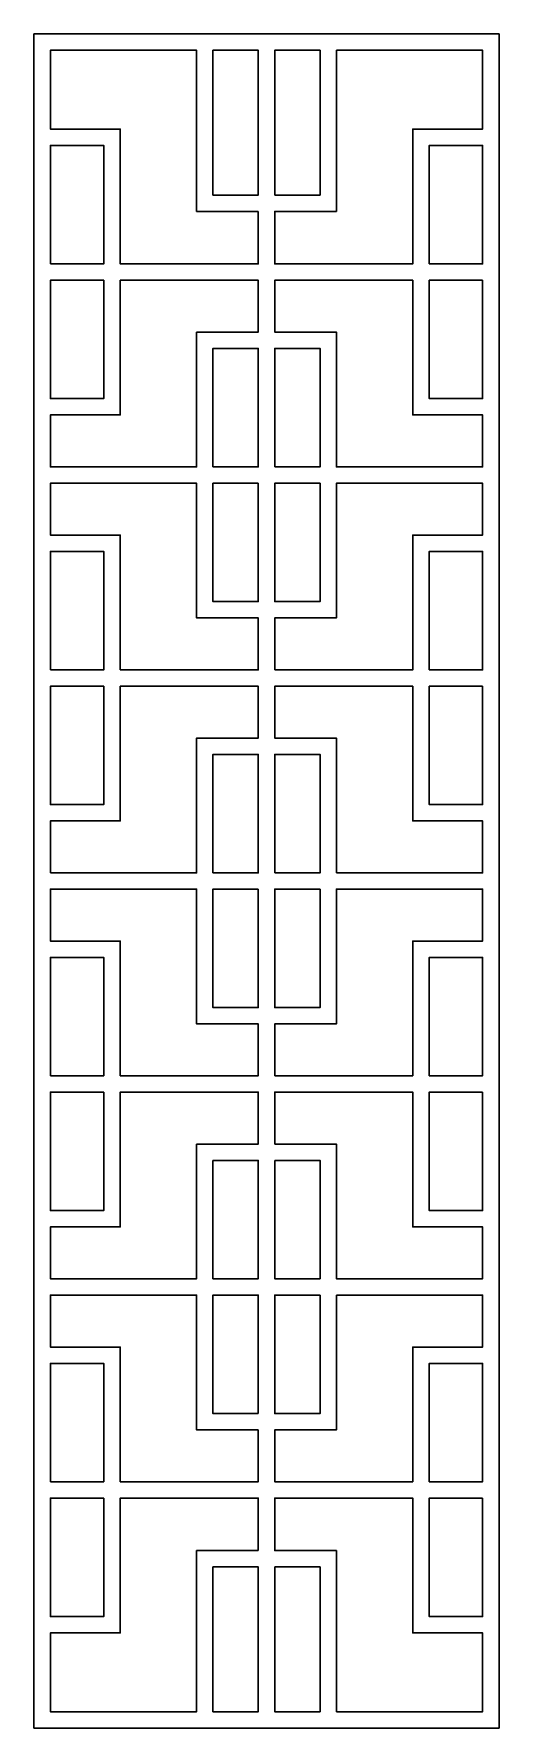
# Model space of a CAD drawing. Header units: centimetres. Extents: x -6.4 to -1.5, y -9 to 9.
import ezdxf

# ---------------------------------------------------------------- set-up
doc = ezdxf.new("R2010")
doc.units = ezdxf.units.CM
doc.header["$MEASUREMENT"] = 0
doc.layers.add('layer 1', color=7, linetype='Continuous')

msp = doc.modelspace()

# ---------------------------------------------------------------- linework, layer by layer
at = {"layer": 'layer 1', "color": 250, "lineweight": 30}
for points, knots in [([(-3.22577, -9.00021), (-3.22577, -9.00021), (-3.22577, -9.00021), (-3.22577, -9.00021), (-3.22577, -9.00021), (-3.22577, -9.00021), (-2.74859, -9.00021), (-2.74859, -9.00021), (-2.74859, -9.00021), (-2.74859, -9.00021), (-2.74859, -9.00021), (-2.74859, -9.00021), (-2.74859, -9.00021), (-2.74859, -9.00021), (-2.61748, -9.00021), (-2.61748, -9.00021), (-2.61748, -9.00021), (-2.61748, -9.00021), (-2.61748, -9.00021), (-2.61748, -9.00021), (-2.61748, -9.00021), (-2.61748, -9.00021), (-1.49955, -9.00021), (-1.49955, -9.00021), (-1.49955, -9.00021), (-1.49955, -9.00021), (-1.49955, -7.98833), (-1.49955, -7.98833), (-1.49955, -7.98833), (-1.49955, -7.98833), (-1.49955, -7.81482), (-1.49955, -7.81482), (-1.49955, -7.81482), (-1.49955, -7.81482), (-1.49955, -7.55572), (-1.49955, -7.55572), (-1.49955, -7.55572), (-1.49955, -7.55572), (-1.49955, -7.42559), (-1.49955, -7.42559), (-1.49955, -7.42559), (-1.49955, -7.42559), (-1.49955, -6.55692), (-1.49955, -6.55692), (-1.49955, -6.55692), (-1.49955, -6.55692), (-1.49955, -6.38342), (-1.49955, -6.38342), (-1.49955, -6.38342), (-1.49955, -6.38342), (-1.49955, -5.98267), (-1.49955, -5.98267), (-1.49955, -5.98267), (-1.49955, -5.98267), (-1.49955, -5.85254), (-1.49955, -5.85254), (-1.49955, -5.85254), (-1.49955, -5.85254), (-1.49955, -5.12552), (-1.49955, -5.12552), (-1.49955, -5.12552), (-1.49955, -5.12552), (-1.49955, -4.95202), (-1.49955, -4.95202), (-1.49955, -4.95202), (-1.49955, -4.95202), (-1.49955, -4.43138), (-1.49955, -4.43138), (-1.49955, -4.43138), (-1.49955, -4.43138), (-1.49955, -4.40011), (-1.49955, -4.40011), (-1.49955, -4.40011), (-1.49955, -4.40011), (-1.49955, -4.30125), (-1.49955, -4.30125), (-1.49955, -4.30125), (-1.49955, -4.30125), (-1.49955, -4.2266), (-1.49955, -4.2266), (-1.49955, -4.2266), (-1.49955, -4.2266), (-1.49955, -3.67469), (-1.49955, -3.67469), (-1.49955, -3.67469), (-1.49955, -3.67469), (-1.49955, -3.50119), (-1.49955, -3.50119), (-1.49955, -3.50119), (-1.49955, -3.50119), (-1.49955, -2.98764), (-1.49955, -2.98764), (-1.49955, -2.98764), (-1.49955, -2.98764), (-1.49955, -2.85752), (-1.49955, -2.85752), (-1.49955, -2.85752), (-1.49955, -2.85752), (-1.49955, -2.24329), (-1.49955, -2.24329), (-1.49955, -2.24329), (-1.49955, -2.24329), (-1.49955, -2.06979), (-1.49955, -2.06979), (-1.49955, -2.06979), (-1.49955, -2.06979), (-1.49955, -1.54391), (-1.49955, -1.54391), (-1.49955, -1.54391), (-1.49955, -1.54391), (-1.49955, -1.41378), (-1.49955, -1.41378), (-1.49955, -1.41378), (-1.49955, -1.41378), (-1.49955, -0.81189), (-1.49955, -0.81189), (-1.49955, -0.81189), (-1.49955, -0.81189), (-1.49955, -0.63838), (-1.49955, -0.63838), (-1.49955, -0.63838), (-1.49955, -0.63838), (-1.49955, -0.08647), (-1.49955, -0.08647), (-1.49955, -0.08647), (-1.49955, -0.08647), (-1.49955, 0.02982), (-1.49955, 0.02982), (-1.49955, 0.02982), (-1.49955, 0.02982), (-1.49955, 0.08703), (-1.49955, 0.08703), (-1.49955, 0.08703), (-1.49955, 0.08703), (-1.49955, 0.15995), (-1.49955, 0.15995), (-1.49955, 0.15995), (-1.49955, 0.15995), (-1.49955, 0.63894), (-1.49955, 0.63894), (-1.49955, 0.63894), (-1.49955, 0.63894), (-1.49955, 0.81244), (-1.49955, 0.81244), (-1.49955, 0.81244), (-1.49955, 0.81244), (-1.49955, 1.55922), (-1.49955, 1.55922), (-1.49955, 1.55922), (-1.49955, 1.55922), (-1.49955, 1.68935), (-1.49955, 1.68935), (-1.49955, 1.68935), (-1.49955, 1.68935), (-1.49955, 2.07034), (-1.49955, 2.07034), (-1.49955, 2.07034), (-1.49955, 2.07034), (-1.49955, 2.24385), (-1.49955, 2.24385), (-1.49955, 2.24385), (-1.49955, 2.24385), (-1.49955, 2.93727), (-1.49955, 2.93727), (-1.49955, 2.93727), (-1.49955, 2.93727), (-1.49955, 3.0674), (-1.49955, 3.0674), (-1.49955, 3.0674), (-1.49955, 3.0674), (-1.49955, 3.50175), (-1.49955, 3.50175), (-1.49955, 3.50175), (-1.49955, 3.50175), (-1.49955, 3.67525), (-1.49955, 3.67525), (-1.49955, 3.67525), (-1.49955, 3.67525), (-1.49955, 4.22716), (-1.49955, 4.22716), (-1.49955, 4.22716), (-1.49955, 4.22716), (-1.49955, 4.31532), (-1.49955, 4.31532), (-1.49955, 4.31532), (-1.49955, 4.31532), (-1.49955, 4.40066), (-1.49955, 4.40066), (-1.49955, 4.40066), (-1.49955, 4.40066), (-1.49955, 4.44545), (-1.49955, 4.44545), (-1.49955, 4.44545), (-1.49955, 4.44545), (-1.49955, 4.95257), (-1.49955, 4.95257), (-1.49955, 4.95257), (-1.49955, 4.95257), (-1.49955, 5.12608), (-1.49955, 5.12608), (-1.49955, 5.12608), (-1.49955, 5.12608), (-1.49955, 5.8485), (-1.49955, 5.8485), (-1.49955, 5.8485), (-1.49955, 5.8485), (-1.49955, 5.97863), (-1.49955, 5.97863), (-1.49955, 5.97863), (-1.49955, 5.97863), (-1.49955, 6.38397), (-1.49955, 6.38397), (-1.49955, 6.38397), (-1.49955, 6.38397), (-1.49955, 6.55748), (-1.49955, 6.55748), (-1.49955, 6.55748), (-1.49955, 6.55748), (-1.49955, 7.42615), (-1.49955, 7.42615), (-1.49955, 7.42615), (-1.49955, 7.42615), (-1.49955, 7.55628), (-1.49955, 7.55628), (-1.49955, 7.55628), (-1.49955, 7.55628), (-1.49955, 7.81538), (-1.49955, 7.81538), (-1.49955, 7.81538), (-1.49955, 7.81538), (-1.49955, 7.98888), (-1.49955, 7.98888), (-1.49955, 7.98888), (-1.49955, 7.98888), (-1.49955, 9.00077), (-1.49955, 9.00077), (-1.49955, 9.00077), (-1.49955, 9.00077), (-2.61748, 9.00077), (-2.61748, 9.00077), (-2.61748, 9.00077), (-2.61748, 9.00077), (-2.61748, 9.00077), (-2.61748, 9.00077), (-2.61748, 9.00077), (-2.61748, 9.00077), (-2.74859, 9.00077), (-2.74859, 9.00077), (-2.74859, 9.00077), (-2.74859, 9.00077), (-2.74859, 9.00077), (-2.74859, 9.00077), (-2.74859, 9.00077), (-2.74859, 9.00077), (-3.22577, 9.00077), (-3.22577, 9.00077), (-3.22577, 9.00077), (-3.22577, 9.00077), (-3.22577, 9.00077), (-3.22577, 9.00077), (-3.22577, 9.00077), (-3.22577, 9.00077), (-3.40057, 9.00077), (-3.40057, 9.00077), (-3.40057, 9.00077), (-3.40057, 9.00077), (-3.40057, 9.00077), (-3.40057, 9.00077), (-3.40057, 9.00077), (-3.40057, 9.00077), (-3.88129, 9.00077), (-3.88129, 9.00077), (-3.88129, 9.00077), (-3.88129, 9.00077), (-3.88129, 9.00077), (-3.88129, 9.00077), (-3.88129, 9.00077), (-3.88129, 9.00077), (-3.90314, 9.00077), (-3.90314, 9.00077), (-3.90314, 9.00077), (-3.90314, 9.00077), (-3.90314, 9.00077), (-3.90314, 9.00077), (-3.90314, 9.00077), (-3.90314, 9.00077), (-4.03425, 9.00077), (-4.03425, 9.00077), (-4.03425, 9.00077), (-4.03425, 9.00077), (-4.03425, 9.00077), (-4.03425, 9.00077), (-4.03425, 9.00077), (-4.03425, 9.00077), (-4.0561, 9.00077), (-4.0561, 9.00077), (-4.0561, 9.00077), (-4.0561, 9.00077), (-4.0561, 9.00077), (-4.0561, 9.00077), (-4.0561, 9.00077), (-4.0561, 9.00077), (-4.53682, 9.00077), (-4.53682, 9.00077), (-4.53682, 9.00077), (-4.53682, 9.00077), (-4.53682, 9.00077), (-4.53682, 9.00077), (-4.53682, 9.00077), (-4.53682, 9.00077), (-4.71162, 9.00077), (-4.71162, 9.00077), (-4.71162, 9.00077), (-4.71162, 9.00077), (-4.71162, 9.00077), (-4.71162, 9.00077), (-4.71162, 9.00077), (-4.71162, 9.00077), (-5.1888, 9.00077), (-5.1888, 9.00077), (-5.1888, 9.00077), (-5.1888, 9.00077), (-5.1888, 9.00077), (-5.1888, 9.00077), (-5.1888, 9.00077), (-5.1888, 9.00077), (-5.31991, 9.00077), (-5.31991, 9.00077), (-5.31991, 9.00077), (-5.31991, 9.00077), (-5.31991, 9.00077), (-5.31991, 9.00077), (-5.31991, 9.00077), (-5.31991, 9.00077), (-6.43784, 9.00077), (-6.43784, 9.00077), (-6.43784, 9.00077), (-6.43784, 9.00077), (-6.43784, 7.98888), (-6.43784, 7.98888), (-6.43784, 7.98888), (-6.43784, 7.98888), (-6.43784, 7.81538), (-6.43784, 7.81538), (-6.43784, 7.81538), (-6.43784, 7.81538), (-6.43784, 7.55628), (-6.43784, 7.55628), (-6.43784, 7.55628), (-6.43784, 7.55628), (-6.43784, 7.42615), (-6.43784, 7.42615), (-6.43784, 7.42615), (-6.43784, 7.42615), (-6.43784, 6.55748), (-6.43784, 6.55748), (-6.43784, 6.55748), (-6.43784, 6.55748), (-6.43784, 6.38397), (-6.43784, 6.38397), (-6.43784, 6.38397), (-6.43784, 6.38397), (-6.43784, 5.97863), (-6.43784, 5.97863), (-6.43784, 5.97863), (-6.43784, 5.97863), (-6.43784, 5.8485), (-6.43784, 5.8485), (-6.43784, 5.8485), (-6.43784, 5.8485), (-6.43784, 5.12608), (-6.43784, 5.12608), (-6.43784, 5.12608), (-6.43784, 5.12608), (-6.43784, 4.95257), (-6.43784, 4.95257), (-6.43784, 4.95257), (-6.43784, 4.95257), (-6.43784, 4.44545), (-6.43784, 4.44545), (-6.43784, 4.44545), (-6.43784, 4.44545), (-6.43784, 4.40066), (-6.43784, 4.40066), (-6.43784, 4.40066), (-6.43784, 4.40066), (-6.43784, 4.31532), (-6.43784, 4.31532), (-6.43784, 4.31532), (-6.43784, 4.31532), (-6.43784, 4.22716), (-6.43784, 4.22716), (-6.43784, 4.22716), (-6.43784, 4.22716), (-6.43784, 3.67525), (-6.43784, 3.67525), (-6.43784, 3.67525), (-6.43784, 3.67525), (-6.43784, 3.50175), (-6.43784, 3.50175), (-6.43784, 3.50175), (-6.43784, 3.50175), (-6.43784, 3.0674), (-6.43784, 3.0674), (-6.43784, 3.0674), (-6.43784, 3.0674), (-6.43784, 2.93727), (-6.43784, 2.93727), (-6.43784, 2.93727), (-6.43784, 2.93727), (-6.43784, 2.24385), (-6.43784, 2.24385), (-6.43784, 2.24385), (-6.43784, 2.24385), (-6.43784, 2.07034), (-6.43784, 2.07034), (-6.43784, 2.07034), (-6.43784, 2.07034), (-6.43784, 1.68935), (-6.43784, 1.68935), (-6.43784, 1.68935), (-6.43784, 1.68935), (-6.43784, 1.55922), (-6.43784, 1.55922), (-6.43784, 1.55922), (-6.43784, 1.55922), (-6.43784, 0.81244), (-6.43784, 0.81244), (-6.43784, 0.81244), (-6.43784, 0.81244), (-6.43784, 0.63894), (-6.43784, 0.63894), (-6.43784, 0.63894), (-6.43784, 0.63894), (-6.43784, 0.15995), (-6.43784, 0.15995), (-6.43784, 0.15995), (-6.43784, 0.15995), (-6.43784, 0.08703), (-6.43784, 0.08703), (-6.43784, 0.08703), (-6.43784, 0.08703), (-6.43784, 0.02982), (-6.43784, 0.02982), (-6.43784, 0.02982), (-6.43784, 0.02982), (-6.43784, -0.08647), (-6.43784, -0.08647), (-6.43784, -0.08647), (-6.43784, -0.08647), (-6.43784, -0.63838), (-6.43784, -0.63838), (-6.43784, -0.63838), (-6.43784, -0.63838), (-6.43784, -0.81189), (-6.43784, -0.81189), (-6.43784, -0.81189), (-6.43784, -0.81189), (-6.43784, -1.41378), (-6.43784, -1.41378), (-6.43784, -1.41378), (-6.43784, -1.41378), (-6.43784, -1.54391), (-6.43784, -1.54391), (-6.43784, -1.54391), (-6.43784, -1.54391), (-6.43784, -2.06979), (-6.43784, -2.06979), (-6.43784, -2.06979), (-6.43784, -2.06979), (-6.43784, -2.24329), (-6.43784, -2.24329), (-6.43784, -2.24329), (-6.43784, -2.24329), (-6.43784, -2.85752), (-6.43784, -2.85752), (-6.43784, -2.85752), (-6.43784, -2.85752), (-6.43784, -2.98764), (-6.43784, -2.98764), (-6.43784, -2.98764), (-6.43784, -2.98764), (-6.43784, -3.50119), (-6.43784, -3.50119), (-6.43784, -3.50119), (-6.43784, -3.50119), (-6.43784, -3.67469), (-6.43784, -3.67469), (-6.43784, -3.67469), (-6.43784, -3.67469), (-6.43784, -4.2266), (-6.43784, -4.2266), (-6.43784, -4.2266), (-6.43784, -4.2266), (-6.43784, -4.30125), (-6.43784, -4.30125), (-6.43784, -4.30125), (-6.43784, -4.30125), (-6.43784, -4.40011), (-6.43784, -4.40011), (-6.43784, -4.40011), (-6.43784, -4.40011), (-6.43784, -4.43138), (-6.43784, -4.43138), (-6.43784, -4.43138), (-6.43784, -4.43138), (-6.43784, -4.95202), (-6.43784, -4.95202), (-6.43784, -4.95202), (-6.43784, -4.95202), (-6.43784, -5.12552), (-6.43784, -5.12552), (-6.43784, -5.12552), (-6.43784, -5.12552), (-6.43784, -5.85254), (-6.43784, -5.85254), (-6.43784, -5.85254), (-6.43784, -5.85254), (-6.43784, -5.98267), (-6.43784, -5.98267), (-6.43784, -5.98267), (-6.43784, -5.98267), (-6.43784, -6.38342), (-6.43784, -6.38342), (-6.43784, -6.38342), (-6.43784, -6.38342), (-6.43784, -6.55692), (-6.43784, -6.55692), (-6.43784, -6.55692), (-6.43784, -6.55692), (-6.43784, -7.42559), (-6.43784, -7.42559), (-6.43784, -7.42559), (-6.43784, -7.42559), (-6.43784, -7.55572), (-6.43784, -7.55572), (-6.43784, -7.55572), (-6.43784, -7.55572), (-6.43784, -7.81482), (-6.43784, -7.81482), (-6.43784, -7.81482), (-6.43784, -7.81482), (-6.43784, -7.98833), (-6.43784, -7.98833), (-6.43784, -7.98833), (-6.43784, -7.98833), (-6.43784, -9.00021), (-6.43784, -9.00021), (-6.43784, -9.00021), (-6.43784, -9.00021), (-5.31991, -9.00021), (-5.31991, -9.00021), (-5.31991, -9.00021), (-5.31991, -9.00021), (-5.31991, -9.00021), (-5.31991, -9.00021), (-5.31991, -9.00021), (-5.31991, -9.00021), (-5.1888, -9.00021), (-5.1888, -9.00021), (-5.1888, -9.00021), (-5.1888, -9.00021), (-5.1888, -9.00021), (-5.1888, -9.00021), (-5.1888, -9.00021), (-5.1888, -9.00021), (-4.71162, -9.00021), (-4.71162, -9.00021), (-4.71162, -9.00021), (-4.71162, -9.00021), (-4.71162, -9.00021), (-4.71162, -9.00021), (-4.71162, -9.00021), (-4.71162, -9.00021), (-4.53682, -9.00021), (-4.53682, -9.00021), (-4.53682, -9.00021), (-4.53682, -9.00021), (-4.53682, -9.00021), (-4.53682, -9.00021), (-4.53682, -9.00021), (-4.53682, -9.00021), (-4.0561, -9.00021), (-4.0561, -9.00021), (-4.0561, -9.00021), (-4.0561, -9.00021), (-4.0561, -9.00021), (-4.0561, -9.00021), (-4.0561, -9.00021), (-4.0561, -9.00021), (-4.03425, -9.00021), (-4.03425, -9.00021), (-4.03425, -9.00021), (-4.03425, -9.00021), (-4.03425, -9.00021), (-4.03425, -9.00021), (-4.03425, -9.00021), (-4.03425, -9.00021), (-3.90314, -9.00021), (-3.90314, -9.00021), (-3.90314, -9.00021), (-3.90314, -9.00021), (-3.90314, -9.00021), (-3.90314, -9.00021), (-3.90314, -9.00021), (-3.90314, -9.00021), (-3.88129, -9.00021), (-3.88129, -9.00021), (-3.88129, -9.00021), (-3.88129, -9.00021), (-3.88129, -9.00021), (-3.88129, -9.00021), (-3.88129, -9.00021), (-3.88129, -9.00021), (-3.40057, -9.00021), (-3.40057, -9.00021), (-3.40057, -9.00021), (-3.40057, -9.00021), (-3.40057, -9.00021), (-3.40057, -9.00021), (-3.40057, -9.00021), (-3.40057, -9.00021), (-3.22577, -9.00021), (-3.22577, -9.00021)], [0, 0, 0, 0, 0.00636943, 0.00636943, 0.00636943, 0.00636943, 0.01273885, 0.01273885, 0.01273885, 0.01273885, 0.01910828, 0.01910828, 0.01910828, 0.01910828, 0.02547771, 0.02547771, 0.02547771, 0.02547771, 0.03184713, 0.03184713, 0.03184713, 0.03184713, 0.03821656, 0.03821656, 0.03821656, 0.03821656, 0.04458599, 0.04458599, 0.04458599, 0.04458599, 0.05095541, 0.05095541, 0.05095541, 0.05095541, 0.05732484, 0.05732484, 0.05732484, 0.05732484, 0.06369427, 0.06369427, 0.06369427, 0.06369427, 0.07006369, 0.07006369, 0.07006369, 0.07006369, 0.07643312, 0.07643312, 0.07643312, 0.07643312, 0.08280255, 0.08280255, 0.08280255, 0.08280255, 0.08917197, 0.08917197, 0.08917197, 0.08917197, 0.0955414, 0.0955414, 0.0955414, 0.0955414, 0.10191083, 0.10191083, 0.10191083, 0.10191083, 0.10828025, 0.10828025, 0.10828025, 0.10828025, 0.11464968, 0.11464968, 0.11464968, 0.11464968, 0.12101911, 0.12101911, 0.12101911, 0.12101911, 0.12738854, 0.12738854, 0.12738854, 0.12738854, 0.13375796, 0.13375796, 0.13375796, 0.13375796, 0.14012739, 0.14012739, 0.14012739, 0.14012739, 0.14649682, 0.14649682, 0.14649682, 0.14649682, 0.15286624, 0.15286624, 0.15286624, 0.15286624, 0.15923567, 0.15923567, 0.15923567, 0.15923567, 0.1656051, 0.1656051, 0.1656051, 0.1656051, 0.17197452, 0.17197452, 0.17197452, 0.17197452, 0.17834395, 0.17834395, 0.17834395, 0.17834395, 0.18471338, 0.18471338, 0.18471338, 0.18471338, 0.1910828, 0.1910828, 0.1910828, 0.1910828, 0.19745223, 0.19745223, 0.19745223, 0.19745223, 0.20382166, 0.20382166, 0.20382166, 0.20382166, 0.21019108, 0.21019108, 0.21019108, 0.21019108, 0.21656051, 0.21656051, 0.21656051, 0.21656051, 0.22292994, 0.22292994, 0.22292994, 0.22292994, 0.22929936, 0.22929936, 0.22929936, 0.22929936, 0.23566879, 0.23566879, 0.23566879, 0.23566879, 0.24203822, 0.24203822, 0.24203822, 0.24203822, 0.24840764, 0.24840764, 0.24840764, 0.24840764, 0.25477707, 0.25477707, 0.25477707, 0.25477707, 0.2611465, 0.2611465, 0.2611465, 0.2611465, 0.26751592, 0.26751592, 0.26751592, 0.26751592, 0.27388535, 0.27388535, 0.27388535, 0.27388535, 0.28025478, 0.28025478, 0.28025478, 0.28025478, 0.2866242, 0.2866242, 0.2866242, 0.2866242, 0.29299363, 0.29299363, 0.29299363, 0.29299363, 0.29936306, 0.29936306, 0.29936306, 0.29936306, 0.30573248, 0.30573248, 0.30573248, 0.30573248, 0.31210191, 0.31210191, 0.31210191, 0.31210191, 0.31847134, 0.31847134, 0.31847134, 0.31847134, 0.32484076, 0.32484076, 0.32484076, 0.32484076, 0.33121019, 0.33121019, 0.33121019, 0.33121019, 0.33757962, 0.33757962, 0.33757962, 0.33757962, 0.34394904, 0.34394904, 0.34394904, 0.34394904, 0.35031847, 0.35031847, 0.35031847, 0.35031847, 0.3566879, 0.3566879, 0.3566879, 0.3566879, 0.36305732, 0.36305732, 0.36305732, 0.36305732, 0.36942675, 0.36942675, 0.36942675, 0.36942675, 0.37579618, 0.37579618, 0.37579618, 0.37579618, 0.38216561, 0.38216561, 0.38216561, 0.38216561, 0.38853503, 0.38853503, 0.38853503, 0.38853503, 0.39490446, 0.39490446, 0.39490446, 0.39490446, 0.40127389, 0.40127389, 0.40127389, 0.40127389, 0.40764331, 0.40764331, 0.40764331, 0.40764331, 0.41401274, 0.41401274, 0.41401274, 0.41401274, 0.42038217, 0.42038217, 0.42038217, 0.42038217, 0.42675159, 0.42675159, 0.42675159, 0.42675159, 0.43312102, 0.43312102, 0.43312102, 0.43312102, 0.43949045, 0.43949045, 0.43949045, 0.43949045, 0.44585987, 0.44585987, 0.44585987, 0.44585987, 0.4522293, 0.4522293, 0.4522293, 0.4522293, 0.45859873, 0.45859873, 0.45859873, 0.45859873, 0.46496815, 0.46496815, 0.46496815, 0.46496815, 0.47133758, 0.47133758, 0.47133758, 0.47133758, 0.47770701, 0.47770701, 0.47770701, 0.47770701, 0.48407643, 0.48407643, 0.48407643, 0.48407643, 0.49044586, 0.49044586, 0.49044586, 0.49044586, 0.49681529, 0.49681529, 0.49681529, 0.49681529, 0.50318471, 0.50318471, 0.50318471, 0.50318471, 0.50955414, 0.50955414, 0.50955414, 0.50955414, 0.51592357, 0.51592357, 0.51592357, 0.51592357, 0.52229299, 0.52229299, 0.52229299, 0.52229299, 0.52866242, 0.52866242, 0.52866242, 0.52866242, 0.53503185, 0.53503185, 0.53503185, 0.53503185, 0.54140127, 0.54140127, 0.54140127, 0.54140127, 0.5477707, 0.5477707, 0.5477707, 0.5477707, 0.55414013, 0.55414013, 0.55414013, 0.55414013, 0.56050955, 0.56050955, 0.56050955, 0.56050955, 0.56687898, 0.56687898, 0.56687898, 0.56687898, 0.57324841, 0.57324841, 0.57324841, 0.57324841, 0.57961783, 0.57961783, 0.57961783, 0.57961783, 0.58598726, 0.58598726, 0.58598726, 0.58598726, 0.59235669, 0.59235669, 0.59235669, 0.59235669, 0.59872611, 0.59872611, 0.59872611, 0.59872611, 0.60509554, 0.60509554, 0.60509554, 0.60509554, 0.61146497, 0.61146497, 0.61146497, 0.61146497, 0.61783439, 0.61783439, 0.61783439, 0.61783439, 0.62420382, 0.62420382, 0.62420382, 0.62420382, 0.63057325, 0.63057325, 0.63057325, 0.63057325, 0.63694268, 0.63694268, 0.63694268, 0.63694268, 0.6433121, 0.6433121, 0.6433121, 0.6433121, 0.64968153, 0.64968153, 0.64968153, 0.64968153, 0.65605096, 0.65605096, 0.65605096, 0.65605096, 0.66242038, 0.66242038, 0.66242038, 0.66242038, 0.66878981, 0.66878981, 0.66878981, 0.66878981, 0.67515924, 0.67515924, 0.67515924, 0.67515924, 0.68152866, 0.68152866, 0.68152866, 0.68152866, 0.68789809, 0.68789809, 0.68789809, 0.68789809, 0.69426752, 0.69426752, 0.69426752, 0.69426752, 0.70063694, 0.70063694, 0.70063694, 0.70063694, 0.70700637, 0.70700637, 0.70700637, 0.70700637, 0.7133758, 0.7133758, 0.7133758, 0.7133758, 0.71974522, 0.71974522, 0.71974522, 0.71974522, 0.72611465, 0.72611465, 0.72611465, 0.72611465, 0.73248408, 0.73248408, 0.73248408, 0.73248408, 0.7388535, 0.7388535, 0.7388535, 0.7388535, 0.74522293, 0.74522293, 0.74522293, 0.74522293, 0.75159236, 0.75159236, 0.75159236, 0.75159236, 0.75796178, 0.75796178, 0.75796178, 0.75796178, 0.76433121, 0.76433121, 0.76433121, 0.76433121, 0.77070064, 0.77070064, 0.77070064, 0.77070064, 0.77707006, 0.77707006, 0.77707006, 0.77707006, 0.78343949, 0.78343949, 0.78343949, 0.78343949, 0.78980892, 0.78980892, 0.78980892, 0.78980892, 0.79617834, 0.79617834, 0.79617834, 0.79617834, 0.80254777, 0.80254777, 0.80254777, 0.80254777, 0.8089172, 0.8089172, 0.8089172, 0.8089172, 0.81528662, 0.81528662, 0.81528662, 0.81528662, 0.82165605, 0.82165605, 0.82165605, 0.82165605, 0.82802548, 0.82802548, 0.82802548, 0.82802548, 0.8343949, 0.8343949, 0.8343949, 0.8343949, 0.84076433, 0.84076433, 0.84076433, 0.84076433, 0.84713376, 0.84713376, 0.84713376, 0.84713376, 0.85350318, 0.85350318, 0.85350318, 0.85350318, 0.85987261, 0.85987261, 0.85987261, 0.85987261, 0.86624204, 0.86624204, 0.86624204, 0.86624204, 0.87261146, 0.87261146, 0.87261146, 0.87261146, 0.87898089, 0.87898089, 0.87898089, 0.87898089, 0.88535032, 0.88535032, 0.88535032, 0.88535032, 0.89171975, 0.89171975, 0.89171975, 0.89171975, 0.89808917, 0.89808917, 0.89808917, 0.89808917, 0.9044586, 0.9044586, 0.9044586, 0.9044586, 0.91082803, 0.91082803, 0.91082803, 0.91082803, 0.91719745, 0.91719745, 0.91719745, 0.91719745, 0.92356688, 0.92356688, 0.92356688, 0.92356688, 0.92993631, 0.92993631, 0.92993631, 0.92993631, 0.93630573, 0.93630573, 0.93630573, 0.93630573, 0.94267516, 0.94267516, 0.94267516, 0.94267516, 0.94904459, 0.94904459, 0.94904459, 0.94904459, 0.95541401, 0.95541401, 0.95541401, 0.95541401, 0.96178344, 0.96178344, 0.96178344, 0.96178344, 0.96815287, 0.96815287, 0.96815287, 0.96815287, 0.97452229, 0.97452229, 0.97452229, 0.97452229, 0.98089172, 0.98089172, 0.98089172, 0.98089172, 0.98726115, 0.98726115, 0.98726115, 0.98726115, 1, 1, 1, 1]), ([(-4.0561, 7.11487), (-4.0561, 7.11487), (-4.71162, 7.11487), (-4.71162, 7.11487), (-4.71162, 7.11487), (-4.71162, 7.11487), (-4.71162, 8.82726), (-4.71162, 8.82726), (-4.71162, 8.82726), (-4.71162, 8.82726), (-6.26303, 8.82726), (-6.26303, 8.82726), (-6.26303, 8.82726), (-6.26303, 8.82726), (-6.26303, 7.98888), (-6.26303, 7.98888), (-6.26303, 7.98888), (-6.26303, 7.98888), (-5.52126, 7.98888), (-5.52126, 7.98888), (-5.52126, 7.98888), (-5.52126, 7.98888), (-5.52126, 6.55748), (-5.52126, 6.55748), (-5.52126, 6.55748), (-5.52126, 6.55748), (-4.0561, 6.55748), (-4.0561, 6.55748), (-4.0561, 6.55748), (-4.0561, 6.55748), (-4.0561, 7.11487), (-4.0561, 7.11487)], [0, 0, 0, 0, 0.11111111, 0.11111111, 0.11111111, 0.11111111, 0.22222222, 0.22222222, 0.22222222, 0.22222222, 0.33333333, 0.33333333, 0.33333333, 0.33333333, 0.44444444, 0.44444444, 0.44444444, 0.44444444, 0.55555556, 0.55555556, 0.55555556, 0.55555556, 0.66666667, 0.66666667, 0.66666667, 0.66666667, 0.77777778, 0.77777778, 0.77777778, 0.77777778, 1, 1, 1, 1]), ([(-4.53682, 8.82726), (-4.53682, 8.82726), (-4.53682, 7.28837), (-4.53682, 7.28837), (-4.53682, 7.28837), (-4.53682, 7.28837), (-4.0561, 7.28837), (-4.0561, 7.28837), (-4.0561, 7.28837), (-4.0561, 7.28837), (-4.0561, 8.82726), (-4.0561, 8.82726), (-4.0561, 8.82726), (-4.0561, 8.82726), (-4.53682, 8.82726), (-4.53682, 8.82726)], [0, 0, 0, 0, 0.2, 0.2, 0.2, 0.2, 0.4, 0.4, 0.4, 0.4, 0.6, 0.6, 0.6, 0.6, 1, 1, 1, 1]), ([(-3.22577, 8.82726), (-3.22577, 8.82726), (-3.22577, 7.11487), (-3.22577, 7.11487), (-3.22577, 7.11487), (-3.22577, 7.11487), (-3.88129, 7.11487), (-3.88129, 7.11487), (-3.88129, 7.11487), (-3.88129, 7.11487), (-3.88129, 6.55748), (-3.88129, 6.55748), (-3.88129, 6.55748), (-3.88129, 6.55748), (-2.41613, 6.55748), (-2.41613, 6.55748), (-2.41613, 6.55748), (-2.41613, 6.55748), (-2.41613, 7.98888), (-2.41613, 7.98888), (-2.41613, 7.98888), (-2.41613, 7.98888), (-1.67435, 7.98888), (-1.67435, 7.98888), (-1.67435, 7.98888), (-1.67435, 7.98888), (-1.67435, 8.82726), (-1.67435, 8.82726), (-1.67435, 8.82726), (-1.67435, 8.82726), (-3.22577, 8.82726), (-3.22577, 8.82726)], [0, 0, 0, 0, 0.11111111, 0.11111111, 0.11111111, 0.11111111, 0.22222222, 0.22222222, 0.22222222, 0.22222222, 0.33333333, 0.33333333, 0.33333333, 0.33333333, 0.44444444, 0.44444444, 0.44444444, 0.44444444, 0.55555556, 0.55555556, 0.55555556, 0.55555556, 0.66666667, 0.66666667, 0.66666667, 0.66666667, 0.77777778, 0.77777778, 0.77777778, 0.77777778, 1, 1, 1, 1]), ([(-3.88129, 7.28837), (-3.88129, 7.28837), (-3.40057, 7.28837), (-3.40057, 7.28837), (-3.40057, 7.28837), (-3.40057, 7.28837), (-3.40057, 8.82726), (-3.40057, 8.82726), (-3.40057, 8.82726), (-3.40057, 8.82726), (-3.88129, 8.82726), (-3.88129, 8.82726), (-3.88129, 8.82726), (-3.88129, 8.82726), (-3.88129, 7.28837), (-3.88129, 7.28837)], [0, 0, 0, 0, 0.2, 0.2, 0.2, 0.2, 0.4, 0.4, 0.4, 0.4, 0.6, 0.6, 0.6, 0.6, 1, 1, 1, 1]), ([(-6.26303, 6.55748), (-6.26303, 6.55748), (-5.69607, 6.55748), (-5.69607, 6.55748), (-5.69607, 6.55748), (-5.69607, 6.55748), (-5.69607, 7.81538), (-5.69607, 7.81538), (-5.69607, 7.81538), (-5.69607, 7.81538), (-6.26303, 7.81538), (-6.26303, 7.81538), (-6.26303, 7.81538), (-6.26303, 7.81538), (-6.26303, 6.55748), (-6.26303, 6.55748)], [0, 0, 0, 0, 0.2, 0.2, 0.2, 0.2, 0.4, 0.4, 0.4, 0.4, 0.6, 0.6, 0.6, 0.6, 1, 1, 1, 1]), ([(-2.24132, 6.55748), (-2.24132, 6.55748), (-1.67435, 6.55748), (-1.67435, 6.55748), (-1.67435, 6.55748), (-1.67435, 6.55748), (-1.67435, 7.81538), (-1.67435, 7.81538), (-1.67435, 7.81538), (-1.67435, 7.81538), (-2.24132, 7.81538), (-2.24132, 7.81538), (-2.24132, 7.81538), (-2.24132, 7.81538), (-2.24132, 6.55748), (-2.24132, 6.55748)], [0, 0, 0, 0, 0.2, 0.2, 0.2, 0.2, 0.4, 0.4, 0.4, 0.4, 0.6, 0.6, 0.6, 0.6, 1, 1, 1, 1]), ([(-4.71162, 5.83207), (-4.71162, 5.83207), (-4.0561, 5.83207), (-4.0561, 5.83207), (-4.0561, 5.83207), (-4.0561, 5.83207), (-4.0561, 6.38397), (-4.0561, 6.38397), (-4.0561, 6.38397), (-4.0561, 6.38397), (-5.52126, 6.38397), (-5.52126, 6.38397), (-5.52126, 6.38397), (-5.52126, 6.38397), (-5.52126, 4.95257), (-5.52126, 4.95257), (-5.52126, 4.95257), (-5.52126, 4.95257), (-6.26303, 4.95257), (-6.26303, 4.95257), (-6.26303, 4.95257), (-6.26303, 4.95257), (-6.26303, 4.40066), (-6.26303, 4.40066), (-6.26303, 4.40066), (-6.26303, 4.40066), (-4.71162, 4.40066), (-4.71162, 4.40066), (-4.71162, 4.40066), (-4.71162, 4.40066), (-4.71162, 5.83207), (-4.71162, 5.83207)], [0, 0, 0, 0, 0.11111111, 0.11111111, 0.11111111, 0.11111111, 0.22222222, 0.22222222, 0.22222222, 0.22222222, 0.33333333, 0.33333333, 0.33333333, 0.33333333, 0.44444444, 0.44444444, 0.44444444, 0.44444444, 0.55555556, 0.55555556, 0.55555556, 0.55555556, 0.66666667, 0.66666667, 0.66666667, 0.66666667, 0.77777778, 0.77777778, 0.77777778, 0.77777778, 1, 1, 1, 1]), ([(-5.69607, 6.38397), (-5.69607, 6.38397), (-6.26303, 6.38397), (-6.26303, 6.38397), (-6.26303, 6.38397), (-6.26303, 6.38397), (-6.26303, 5.12608), (-6.26303, 5.12608), (-6.26303, 5.12608), (-6.26303, 5.12608), (-5.69607, 5.12608), (-5.69607, 5.12608), (-5.69607, 5.12608), (-5.69607, 5.12608), (-5.69607, 6.38397), (-5.69607, 6.38397)], [0, 0, 0, 0, 0.2, 0.2, 0.2, 0.2, 0.4, 0.4, 0.4, 0.4, 0.6, 0.6, 0.6, 0.6, 1, 1, 1, 1]), ([(-2.41613, 6.38397), (-2.41613, 6.38397), (-3.88129, 6.38397), (-3.88129, 6.38397), (-3.88129, 6.38397), (-3.88129, 6.38397), (-3.88129, 5.83207), (-3.88129, 5.83207), (-3.88129, 5.83207), (-3.88129, 5.83207), (-3.22577, 5.83207), (-3.22577, 5.83207), (-3.22577, 5.83207), (-3.22577, 5.83207), (-3.22577, 4.40066), (-3.22577, 4.40066), (-3.22577, 4.40066), (-3.22577, 4.40066), (-1.67435, 4.40066), (-1.67435, 4.40066), (-1.67435, 4.40066), (-1.67435, 4.40066), (-1.67435, 4.95257), (-1.67435, 4.95257), (-1.67435, 4.95257), (-1.67435, 4.95257), (-2.41613, 4.95257), (-2.41613, 4.95257), (-2.41613, 4.95257), (-2.41613, 4.95257), (-2.41613, 6.38397), (-2.41613, 6.38397)], [0, 0, 0, 0, 0.11111111, 0.11111111, 0.11111111, 0.11111111, 0.22222222, 0.22222222, 0.22222222, 0.22222222, 0.33333333, 0.33333333, 0.33333333, 0.33333333, 0.44444444, 0.44444444, 0.44444444, 0.44444444, 0.55555556, 0.55555556, 0.55555556, 0.55555556, 0.66666667, 0.66666667, 0.66666667, 0.66666667, 0.77777778, 0.77777778, 0.77777778, 0.77777778, 1, 1, 1, 1]), ([(-1.67435, 6.38397), (-1.67435, 6.38397), (-2.24132, 6.38397), (-2.24132, 6.38397), (-2.24132, 6.38397), (-2.24132, 6.38397), (-2.24132, 5.12608), (-2.24132, 5.12608), (-2.24132, 5.12608), (-2.24132, 5.12608), (-1.67435, 5.12608), (-1.67435, 5.12608), (-1.67435, 5.12608), (-1.67435, 5.12608), (-1.67435, 6.38397), (-1.67435, 6.38397)], [0, 0, 0, 0, 0.2, 0.2, 0.2, 0.2, 0.4, 0.4, 0.4, 0.4, 0.6, 0.6, 0.6, 0.6, 1, 1, 1, 1]), ([(-4.53682, 4.40066), (-4.53682, 4.40066), (-4.0561, 4.40066), (-4.0561, 4.40066), (-4.0561, 4.40066), (-4.0561, 4.40066), (-4.0561, 5.65856), (-4.0561, 5.65856), (-4.0561, 5.65856), (-4.0561, 5.65856), (-4.53682, 5.65856), (-4.53682, 5.65856), (-4.53682, 5.65856), (-4.53682, 5.65856), (-4.53682, 4.40066), (-4.53682, 4.40066)], [0, 0, 0, 0, 0.2, 0.2, 0.2, 0.2, 0.4, 0.4, 0.4, 0.4, 0.6, 0.6, 0.6, 0.6, 1, 1, 1, 1]), ([(-3.88129, 4.40066), (-3.88129, 4.40066), (-3.40057, 4.40066), (-3.40057, 4.40066), (-3.40057, 4.40066), (-3.40057, 4.40066), (-3.40057, 5.65856), (-3.40057, 5.65856), (-3.40057, 5.65856), (-3.40057, 5.65856), (-3.88129, 5.65856), (-3.88129, 5.65856), (-3.88129, 5.65856), (-3.88129, 5.65856), (-3.88129, 4.40066), (-3.88129, 4.40066)], [0, 0, 0, 0, 0.2, 0.2, 0.2, 0.2, 0.4, 0.4, 0.4, 0.4, 0.6, 0.6, 0.6, 0.6, 1, 1, 1, 1]), ([(-5.52126, 2.24385), (-5.52126, 2.24385), (-4.0561, 2.24385), (-4.0561, 2.24385), (-4.0561, 2.24385), (-4.0561, 2.24385), (-4.0561, 2.79576), (-4.0561, 2.79576), (-4.0561, 2.79576), (-4.0561, 2.79576), (-4.71162, 2.79576), (-4.71162, 2.79576), (-4.71162, 2.79576), (-4.71162, 2.79576), (-4.71162, 4.22716), (-4.71162, 4.22716), (-4.71162, 4.22716), (-4.71162, 4.22716), (-6.26303, 4.22716), (-6.26303, 4.22716), (-6.26303, 4.22716), (-6.26303, 4.22716), (-6.26303, 3.67525), (-6.26303, 3.67525), (-6.26303, 3.67525), (-6.26303, 3.67525), (-5.52126, 3.67525), (-5.52126, 3.67525), (-5.52126, 3.67525), (-5.52126, 3.67525), (-5.52126, 2.24385), (-5.52126, 2.24385)], [0, 0, 0, 0, 0.11111111, 0.11111111, 0.11111111, 0.11111111, 0.22222222, 0.22222222, 0.22222222, 0.22222222, 0.33333333, 0.33333333, 0.33333333, 0.33333333, 0.44444444, 0.44444444, 0.44444444, 0.44444444, 0.55555556, 0.55555556, 0.55555556, 0.55555556, 0.66666667, 0.66666667, 0.66666667, 0.66666667, 0.77777778, 0.77777778, 0.77777778, 0.77777778, 1, 1, 1, 1]), ([(-4.0561, 4.22716), (-4.0561, 4.22716), (-4.53682, 4.22716), (-4.53682, 4.22716), (-4.53682, 4.22716), (-4.53682, 4.22716), (-4.53682, 2.96926), (-4.53682, 2.96926), (-4.53682, 2.96926), (-4.53682, 2.96926), (-4.0561, 2.96926), (-4.0561, 2.96926), (-4.0561, 2.96926), (-4.0561, 2.96926), (-4.0561, 4.22716), (-4.0561, 4.22716)], [0, 0, 0, 0, 0.2, 0.2, 0.2, 0.2, 0.4, 0.4, 0.4, 0.4, 0.6, 0.6, 0.6, 0.6, 1, 1, 1, 1]), ([(-3.88129, 2.24385), (-3.88129, 2.24385), (-2.41613, 2.24385), (-2.41613, 2.24385), (-2.41613, 2.24385), (-2.41613, 2.24385), (-2.41613, 3.67525), (-2.41613, 3.67525), (-2.41613, 3.67525), (-2.41613, 3.67525), (-1.67435, 3.67525), (-1.67435, 3.67525), (-1.67435, 3.67525), (-1.67435, 3.67525), (-1.67435, 4.22716), (-1.67435, 4.22716), (-1.67435, 4.22716), (-1.67435, 4.22716), (-3.22577, 4.22716), (-3.22577, 4.22716), (-3.22577, 4.22716), (-3.22577, 4.22716), (-3.22577, 2.79576), (-3.22577, 2.79576), (-3.22577, 2.79576), (-3.22577, 2.79576), (-3.88129, 2.79576), (-3.88129, 2.79576), (-3.88129, 2.79576), (-3.88129, 2.79576), (-3.88129, 2.24385), (-3.88129, 2.24385)], [0, 0, 0, 0, 0.11111111, 0.11111111, 0.11111111, 0.11111111, 0.22222222, 0.22222222, 0.22222222, 0.22222222, 0.33333333, 0.33333333, 0.33333333, 0.33333333, 0.44444444, 0.44444444, 0.44444444, 0.44444444, 0.55555556, 0.55555556, 0.55555556, 0.55555556, 0.66666667, 0.66666667, 0.66666667, 0.66666667, 0.77777778, 0.77777778, 0.77777778, 0.77777778, 1, 1, 1, 1]), ([(-3.40057, 4.22716), (-3.40057, 4.22716), (-3.88129, 4.22716), (-3.88129, 4.22716), (-3.88129, 4.22716), (-3.88129, 4.22716), (-3.88129, 2.96926), (-3.88129, 2.96926), (-3.88129, 2.96926), (-3.88129, 2.96926), (-3.40057, 2.96926), (-3.40057, 2.96926), (-3.40057, 2.96926), (-3.40057, 2.96926), (-3.40057, 4.22716), (-3.40057, 4.22716)], [0, 0, 0, 0, 0.2, 0.2, 0.2, 0.2, 0.4, 0.4, 0.4, 0.4, 0.6, 0.6, 0.6, 0.6, 1, 1, 1, 1]), ([(-6.26303, 2.24385), (-6.26303, 2.24385), (-5.69607, 2.24385), (-5.69607, 2.24385), (-5.69607, 2.24385), (-5.69607, 2.24385), (-5.69607, 3.50175), (-5.69607, 3.50175), (-5.69607, 3.50175), (-5.69607, 3.50175), (-6.26303, 3.50175), (-6.26303, 3.50175), (-6.26303, 3.50175), (-6.26303, 3.50175), (-6.26303, 2.24385), (-6.26303, 2.24385)], [0, 0, 0, 0, 0.2, 0.2, 0.2, 0.2, 0.4, 0.4, 0.4, 0.4, 0.6, 0.6, 0.6, 0.6, 1, 1, 1, 1]), ([(-2.24132, 2.24385), (-2.24132, 2.24385), (-1.67435, 2.24385), (-1.67435, 2.24385), (-1.67435, 2.24385), (-1.67435, 2.24385), (-1.67435, 3.50175), (-1.67435, 3.50175), (-1.67435, 3.50175), (-1.67435, 3.50175), (-2.24132, 3.50175), (-2.24132, 3.50175), (-2.24132, 3.50175), (-2.24132, 3.50175), (-2.24132, 2.24385), (-2.24132, 2.24385)], [0, 0, 0, 0, 0.2, 0.2, 0.2, 0.2, 0.4, 0.4, 0.4, 0.4, 0.6, 0.6, 0.6, 0.6, 1, 1, 1, 1]), ([(-6.26303, 0.08703), (-6.26303, 0.08703), (-4.71162, 0.08703), (-4.71162, 0.08703), (-4.71162, 0.08703), (-4.71162, 0.08703), (-4.71162, 1.51843), (-4.71162, 1.51843), (-4.71162, 1.51843), (-4.71162, 1.51843), (-4.0561, 1.51843), (-4.0561, 1.51843), (-4.0561, 1.51843), (-4.0561, 1.51843), (-4.0561, 2.07034), (-4.0561, 2.07034), (-4.0561, 2.07034), (-4.0561, 2.07034), (-5.52126, 2.07034), (-5.52126, 2.07034), (-5.52126, 2.07034), (-5.52126, 2.07034), (-5.52126, 0.63894), (-5.52126, 0.63894), (-5.52126, 0.63894), (-5.52126, 0.63894), (-6.26303, 0.63894), (-6.26303, 0.63894), (-6.26303, 0.63894), (-6.26303, 0.63894), (-6.26303, 0.08703), (-6.26303, 0.08703)], [0, 0, 0, 0, 0.11111111, 0.11111111, 0.11111111, 0.11111111, 0.22222222, 0.22222222, 0.22222222, 0.22222222, 0.33333333, 0.33333333, 0.33333333, 0.33333333, 0.44444444, 0.44444444, 0.44444444, 0.44444444, 0.55555556, 0.55555556, 0.55555556, 0.55555556, 0.66666667, 0.66666667, 0.66666667, 0.66666667, 0.77777778, 0.77777778, 0.77777778, 0.77777778, 1, 1, 1, 1]), ([(-5.69607, 2.07034), (-5.69607, 2.07034), (-6.26303, 2.07034), (-6.26303, 2.07034), (-6.26303, 2.07034), (-6.26303, 2.07034), (-6.26303, 0.81244), (-6.26303, 0.81244), (-6.26303, 0.81244), (-6.26303, 0.81244), (-5.69607, 0.81244), (-5.69607, 0.81244), (-5.69607, 0.81244), (-5.69607, 0.81244), (-5.69607, 2.07034), (-5.69607, 2.07034)], [0, 0, 0, 0, 0.2, 0.2, 0.2, 0.2, 0.4, 0.4, 0.4, 0.4, 0.6, 0.6, 0.6, 0.6, 1, 1, 1, 1]), ([(-3.22577, 0.08703), (-3.22577, 0.08703), (-1.67435, 0.08703), (-1.67435, 0.08703), (-1.67435, 0.08703), (-1.67435, 0.08703), (-1.67435, 0.63894), (-1.67435, 0.63894), (-1.67435, 0.63894), (-1.67435, 0.63894), (-2.41613, 0.63894), (-2.41613, 0.63894), (-2.41613, 0.63894), (-2.41613, 0.63894), (-2.41613, 2.07034), (-2.41613, 2.07034), (-2.41613, 2.07034), (-2.41613, 2.07034), (-3.88129, 2.07034), (-3.88129, 2.07034), (-3.88129, 2.07034), (-3.88129, 2.07034), (-3.88129, 1.51843), (-3.88129, 1.51843), (-3.88129, 1.51843), (-3.88129, 1.51843), (-3.22577, 1.51843), (-3.22577, 1.51843), (-3.22577, 1.51843), (-3.22577, 1.51843), (-3.22577, 0.08703), (-3.22577, 0.08703)], [0, 0, 0, 0, 0.11111111, 0.11111111, 0.11111111, 0.11111111, 0.22222222, 0.22222222, 0.22222222, 0.22222222, 0.33333333, 0.33333333, 0.33333333, 0.33333333, 0.44444444, 0.44444444, 0.44444444, 0.44444444, 0.55555556, 0.55555556, 0.55555556, 0.55555556, 0.66666667, 0.66666667, 0.66666667, 0.66666667, 0.77777778, 0.77777778, 0.77777778, 0.77777778, 1, 1, 1, 1]), ([(-1.67435, 2.07034), (-1.67435, 2.07034), (-2.24132, 2.07034), (-2.24132, 2.07034), (-2.24132, 2.07034), (-2.24132, 2.07034), (-2.24132, 0.81244), (-2.24132, 0.81244), (-2.24132, 0.81244), (-2.24132, 0.81244), (-1.67435, 0.81244), (-1.67435, 0.81244), (-1.67435, 0.81244), (-1.67435, 0.81244), (-1.67435, 2.07034), (-1.67435, 2.07034)], [0, 0, 0, 0, 0.2, 0.2, 0.2, 0.2, 0.4, 0.4, 0.4, 0.4, 0.6, 0.6, 0.6, 0.6, 1, 1, 1, 1]), ([(-4.53682, 0.08703), (-4.53682, 0.08703), (-4.0561, 0.08703), (-4.0561, 0.08703), (-4.0561, 0.08703), (-4.0561, 0.08703), (-4.0561, 1.34493), (-4.0561, 1.34493), (-4.0561, 1.34493), (-4.0561, 1.34493), (-4.53682, 1.34493), (-4.53682, 1.34493), (-4.53682, 1.34493), (-4.53682, 1.34493), (-4.53682, 0.08703), (-4.53682, 0.08703)], [0, 0, 0, 0, 0.2, 0.2, 0.2, 0.2, 0.4, 0.4, 0.4, 0.4, 0.6, 0.6, 0.6, 0.6, 1, 1, 1, 1]), ([(-3.88129, 0.08703), (-3.88129, 0.08703), (-3.40057, 0.08703), (-3.40057, 0.08703), (-3.40057, 0.08703), (-3.40057, 0.08703), (-3.40057, 1.34493), (-3.40057, 1.34493), (-3.40057, 1.34493), (-3.40057, 1.34493), (-3.88129, 1.34493), (-3.88129, 1.34493), (-3.88129, 1.34493), (-3.88129, 1.34493), (-3.88129, 0.08703), (-3.88129, 0.08703)], [0, 0, 0, 0, 0.2, 0.2, 0.2, 0.2, 0.4, 0.4, 0.4, 0.4, 0.6, 0.6, 0.6, 0.6, 1, 1, 1, 1]), ([(-5.52126, -2.06979), (-5.52126, -2.06979), (-4.0561, -2.06979), (-4.0561, -2.06979), (-4.0561, -2.06979), (-4.0561, -2.06979), (-4.0561, -1.51788), (-4.0561, -1.51788), (-4.0561, -1.51788), (-4.0561, -1.51788), (-4.71162, -1.51788), (-4.71162, -1.51788), (-4.71162, -1.51788), (-4.71162, -1.51788), (-4.71162, -0.08647), (-4.71162, -0.08647), (-4.71162, -0.08647), (-4.71162, -0.08647), (-6.26303, -0.08647), (-6.26303, -0.08647), (-6.26303, -0.08647), (-6.26303, -0.08647), (-6.26303, -0.63838), (-6.26303, -0.63838), (-6.26303, -0.63838), (-6.26303, -0.63838), (-5.52126, -0.63838), (-5.52126, -0.63838), (-5.52126, -0.63838), (-5.52126, -0.63838), (-5.52126, -2.06979), (-5.52126, -2.06979)], [0, 0, 0, 0, 0.11111111, 0.11111111, 0.11111111, 0.11111111, 0.22222222, 0.22222222, 0.22222222, 0.22222222, 0.33333333, 0.33333333, 0.33333333, 0.33333333, 0.44444444, 0.44444444, 0.44444444, 0.44444444, 0.55555556, 0.55555556, 0.55555556, 0.55555556, 0.66666667, 0.66666667, 0.66666667, 0.66666667, 0.77777778, 0.77777778, 0.77777778, 0.77777778, 1, 1, 1, 1]), ([(-4.0561, -0.08647), (-4.0561, -0.08647), (-4.53682, -0.08647), (-4.53682, -0.08647), (-4.53682, -0.08647), (-4.53682, -0.08647), (-4.53682, -1.34437), (-4.53682, -1.34437), (-4.53682, -1.34437), (-4.53682, -1.34437), (-4.0561, -1.34437), (-4.0561, -1.34437), (-4.0561, -1.34437), (-4.0561, -1.34437), (-4.0561, -0.08647), (-4.0561, -0.08647)], [0, 0, 0, 0, 0.2, 0.2, 0.2, 0.2, 0.4, 0.4, 0.4, 0.4, 0.6, 0.6, 0.6, 0.6, 1, 1, 1, 1]), ([(-3.88129, -2.06979), (-3.88129, -2.06979), (-2.41613, -2.06979), (-2.41613, -2.06979), (-2.41613, -2.06979), (-2.41613, -2.06979), (-2.41613, -0.63838), (-2.41613, -0.63838), (-2.41613, -0.63838), (-2.41613, -0.63838), (-1.67435, -0.63838), (-1.67435, -0.63838), (-1.67435, -0.63838), (-1.67435, -0.63838), (-1.67435, -0.08647), (-1.67435, -0.08647), (-1.67435, -0.08647), (-1.67435, -0.08647), (-3.22577, -0.08647), (-3.22577, -0.08647), (-3.22577, -0.08647), (-3.22577, -0.08647), (-3.22577, -1.51788), (-3.22577, -1.51788), (-3.22577, -1.51788), (-3.22577, -1.51788), (-3.88129, -1.51788), (-3.88129, -1.51788), (-3.88129, -1.51788), (-3.88129, -1.51788), (-3.88129, -2.06979), (-3.88129, -2.06979)], [0, 0, 0, 0, 0.11111111, 0.11111111, 0.11111111, 0.11111111, 0.22222222, 0.22222222, 0.22222222, 0.22222222, 0.33333333, 0.33333333, 0.33333333, 0.33333333, 0.44444444, 0.44444444, 0.44444444, 0.44444444, 0.55555556, 0.55555556, 0.55555556, 0.55555556, 0.66666667, 0.66666667, 0.66666667, 0.66666667, 0.77777778, 0.77777778, 0.77777778, 0.77777778, 1, 1, 1, 1]), ([(-3.40057, -0.08647), (-3.40057, -0.08647), (-3.88129, -0.08647), (-3.88129, -0.08647), (-3.88129, -0.08647), (-3.88129, -0.08647), (-3.88129, -1.34437), (-3.88129, -1.34437), (-3.88129, -1.34437), (-3.88129, -1.34437), (-3.40057, -1.34437), (-3.40057, -1.34437), (-3.40057, -1.34437), (-3.40057, -1.34437), (-3.40057, -0.08647), (-3.40057, -0.08647)], [0, 0, 0, 0, 0.2, 0.2, 0.2, 0.2, 0.4, 0.4, 0.4, 0.4, 0.6, 0.6, 0.6, 0.6, 1, 1, 1, 1]), ([(-6.26303, -2.06979), (-6.26303, -2.06979), (-5.69607, -2.06979), (-5.69607, -2.06979), (-5.69607, -2.06979), (-5.69607, -2.06979), (-5.69607, -0.81189), (-5.69607, -0.81189), (-5.69607, -0.81189), (-5.69607, -0.81189), (-6.26303, -0.81189), (-6.26303, -0.81189), (-6.26303, -0.81189), (-6.26303, -0.81189), (-6.26303, -2.06979), (-6.26303, -2.06979)], [0, 0, 0, 0, 0.2, 0.2, 0.2, 0.2, 0.4, 0.4, 0.4, 0.4, 0.6, 0.6, 0.6, 0.6, 1, 1, 1, 1]), ([(-2.24132, -2.06979), (-2.24132, -2.06979), (-1.67435, -2.06979), (-1.67435, -2.06979), (-1.67435, -2.06979), (-1.67435, -2.06979), (-1.67435, -0.81189), (-1.67435, -0.81189), (-1.67435, -0.81189), (-1.67435, -0.81189), (-2.24132, -0.81189), (-2.24132, -0.81189), (-2.24132, -0.81189), (-2.24132, -0.81189), (-2.24132, -2.06979), (-2.24132, -2.06979)], [0, 0, 0, 0, 0.2, 0.2, 0.2, 0.2, 0.4, 0.4, 0.4, 0.4, 0.6, 0.6, 0.6, 0.6, 1, 1, 1, 1]), ([(-4.71162, -2.7952), (-4.71162, -2.7952), (-4.0561, -2.7952), (-4.0561, -2.7952), (-4.0561, -2.7952), (-4.0561, -2.7952), (-4.0561, -2.24329), (-4.0561, -2.24329), (-4.0561, -2.24329), (-4.0561, -2.24329), (-5.52126, -2.24329), (-5.52126, -2.24329), (-5.52126, -2.24329), (-5.52126, -2.24329), (-5.52126, -3.67469), (-5.52126, -3.67469), (-5.52126, -3.67469), (-5.52126, -3.67469), (-6.26303, -3.67469), (-6.26303, -3.67469), (-6.26303, -3.67469), (-6.26303, -3.67469), (-6.26303, -4.2266), (-6.26303, -4.2266), (-6.26303, -4.2266), (-6.26303, -4.2266), (-4.71162, -4.2266), (-4.71162, -4.2266), (-4.71162, -4.2266), (-4.71162, -4.2266), (-4.71162, -2.7952), (-4.71162, -2.7952)], [0, 0, 0, 0, 0.11111111, 0.11111111, 0.11111111, 0.11111111, 0.22222222, 0.22222222, 0.22222222, 0.22222222, 0.33333333, 0.33333333, 0.33333333, 0.33333333, 0.44444444, 0.44444444, 0.44444444, 0.44444444, 0.55555556, 0.55555556, 0.55555556, 0.55555556, 0.66666667, 0.66666667, 0.66666667, 0.66666667, 0.77777778, 0.77777778, 0.77777778, 0.77777778, 1, 1, 1, 1]), ([(-5.69607, -2.24329), (-5.69607, -2.24329), (-6.26303, -2.24329), (-6.26303, -2.24329), (-6.26303, -2.24329), (-6.26303, -2.24329), (-6.26303, -3.50119), (-6.26303, -3.50119), (-6.26303, -3.50119), (-6.26303, -3.50119), (-5.69607, -3.50119), (-5.69607, -3.50119), (-5.69607, -3.50119), (-5.69607, -3.50119), (-5.69607, -2.24329), (-5.69607, -2.24329)], [0, 0, 0, 0, 0.2, 0.2, 0.2, 0.2, 0.4, 0.4, 0.4, 0.4, 0.6, 0.6, 0.6, 0.6, 1, 1, 1, 1]), ([(-3.88129, -2.7952), (-3.88129, -2.7952), (-3.22577, -2.7952), (-3.22577, -2.7952), (-3.22577, -2.7952), (-3.22577, -2.7952), (-3.22577, -4.2266), (-3.22577, -4.2266), (-3.22577, -4.2266), (-3.22577, -4.2266), (-1.67435, -4.2266), (-1.67435, -4.2266), (-1.67435, -4.2266), (-1.67435, -4.2266), (-1.67435, -3.67469), (-1.67435, -3.67469), (-1.67435, -3.67469), (-1.67435, -3.67469), (-2.41613, -3.67469), (-2.41613, -3.67469), (-2.41613, -3.67469), (-2.41613, -3.67469), (-2.41613, -2.24329), (-2.41613, -2.24329), (-2.41613, -2.24329), (-2.41613, -2.24329), (-3.88129, -2.24329), (-3.88129, -2.24329), (-3.88129, -2.24329), (-3.88129, -2.24329), (-3.88129, -2.7952), (-3.88129, -2.7952)], [0, 0, 0, 0, 0.11111111, 0.11111111, 0.11111111, 0.11111111, 0.22222222, 0.22222222, 0.22222222, 0.22222222, 0.33333333, 0.33333333, 0.33333333, 0.33333333, 0.44444444, 0.44444444, 0.44444444, 0.44444444, 0.55555556, 0.55555556, 0.55555556, 0.55555556, 0.66666667, 0.66666667, 0.66666667, 0.66666667, 0.77777778, 0.77777778, 0.77777778, 0.77777778, 1, 1, 1, 1]), ([(-1.67435, -2.24329), (-1.67435, -2.24329), (-2.24132, -2.24329), (-2.24132, -2.24329), (-2.24132, -2.24329), (-2.24132, -2.24329), (-2.24132, -3.50119), (-2.24132, -3.50119), (-2.24132, -3.50119), (-2.24132, -3.50119), (-1.67435, -3.50119), (-1.67435, -3.50119), (-1.67435, -3.50119), (-1.67435, -3.50119), (-1.67435, -2.24329), (-1.67435, -2.24329)], [0, 0, 0, 0, 0.2, 0.2, 0.2, 0.2, 0.4, 0.4, 0.4, 0.4, 0.6, 0.6, 0.6, 0.6, 1, 1, 1, 1]), ([(-4.53682, -2.9687), (-4.53682, -2.9687), (-4.0561, -2.9687), (-4.0561, -2.9687), (-4.0561, -2.9687), (-4.0561, -2.9687), (-4.0561, -4.2266), (-4.0561, -4.2266), (-4.0561, -4.2266), (-4.0561, -4.2266), (-4.53682, -4.2266), (-4.53682, -4.2266), (-4.53682, -4.2266), (-4.53682, -4.2266), (-4.53682, -2.9687), (-4.53682, -2.9687)], [0, 0, 0, 0, 0.2, 0.2, 0.2, 0.2, 0.4, 0.4, 0.4, 0.4, 0.6, 0.6, 0.6, 0.6, 1, 1, 1, 1]), ([(-3.88129, -2.9687), (-3.88129, -2.9687), (-3.40057, -2.9687), (-3.40057, -2.9687), (-3.40057, -2.9687), (-3.40057, -2.9687), (-3.40057, -4.2266), (-3.40057, -4.2266), (-3.40057, -4.2266), (-3.40057, -4.2266), (-3.88129, -4.2266), (-3.88129, -4.2266), (-3.88129, -4.2266), (-3.88129, -4.2266), (-3.88129, -2.9687), (-3.88129, -2.9687)], [0, 0, 0, 0, 0.2, 0.2, 0.2, 0.2, 0.4, 0.4, 0.4, 0.4, 0.6, 0.6, 0.6, 0.6, 1, 1, 1, 1]), ([(-4.0561, -5.83151), (-4.0561, -5.83151), (-4.71162, -5.83151), (-4.71162, -5.83151), (-4.71162, -5.83151), (-4.71162, -5.83151), (-4.71162, -4.40011), (-4.71162, -4.40011), (-4.71162, -4.40011), (-4.71162, -4.40011), (-6.26303, -4.40011), (-6.26303, -4.40011), (-6.26303, -4.40011), (-6.26303, -4.40011), (-6.26303, -4.95202), (-6.26303, -4.95202), (-6.26303, -4.95202), (-6.26303, -4.95202), (-5.52126, -4.95202), (-5.52126, -4.95202), (-5.52126, -4.95202), (-5.52126, -4.95202), (-5.52126, -6.38342), (-5.52126, -6.38342), (-5.52126, -6.38342), (-5.52126, -6.38342), (-4.0561, -6.38342), (-4.0561, -6.38342), (-4.0561, -6.38342), (-4.0561, -6.38342), (-4.0561, -5.83151), (-4.0561, -5.83151)], [0, 0, 0, 0, 0.11111111, 0.11111111, 0.11111111, 0.11111111, 0.22222222, 0.22222222, 0.22222222, 0.22222222, 0.33333333, 0.33333333, 0.33333333, 0.33333333, 0.44444444, 0.44444444, 0.44444444, 0.44444444, 0.55555556, 0.55555556, 0.55555556, 0.55555556, 0.66666667, 0.66666667, 0.66666667, 0.66666667, 0.77777778, 0.77777778, 0.77777778, 0.77777778, 1, 1, 1, 1]), ([(-4.0561, -5.65801), (-4.0561, -5.65801), (-4.53682, -5.65801), (-4.53682, -5.65801), (-4.53682, -5.65801), (-4.53682, -5.65801), (-4.53682, -4.40011), (-4.53682, -4.40011), (-4.53682, -4.40011), (-4.53682, -4.40011), (-4.0561, -4.40011), (-4.0561, -4.40011), (-4.0561, -4.40011), (-4.0561, -4.40011), (-4.0561, -5.65801), (-4.0561, -5.65801)], [0, 0, 0, 0, 0.2, 0.2, 0.2, 0.2, 0.4, 0.4, 0.4, 0.4, 0.6, 0.6, 0.6, 0.6, 1, 1, 1, 1]), ([(-3.22577, -4.40011), (-3.22577, -4.40011), (-3.22577, -5.83151), (-3.22577, -5.83151), (-3.22577, -5.83151), (-3.22577, -5.83151), (-3.88129, -5.83151), (-3.88129, -5.83151), (-3.88129, -5.83151), (-3.88129, -5.83151), (-3.88129, -6.38342), (-3.88129, -6.38342), (-3.88129, -6.38342), (-3.88129, -6.38342), (-2.41613, -6.38342), (-2.41613, -6.38342), (-2.41613, -6.38342), (-2.41613, -6.38342), (-2.41613, -4.95202), (-2.41613, -4.95202), (-2.41613, -4.95202), (-2.41613, -4.95202), (-1.67435, -4.95202), (-1.67435, -4.95202), (-1.67435, -4.95202), (-1.67435, -4.95202), (-1.67435, -4.40011), (-1.67435, -4.40011), (-1.67435, -4.40011), (-1.67435, -4.40011), (-3.22577, -4.40011), (-3.22577, -4.40011)], [0, 0, 0, 0, 0.11111111, 0.11111111, 0.11111111, 0.11111111, 0.22222222, 0.22222222, 0.22222222, 0.22222222, 0.33333333, 0.33333333, 0.33333333, 0.33333333, 0.44444444, 0.44444444, 0.44444444, 0.44444444, 0.55555556, 0.55555556, 0.55555556, 0.55555556, 0.66666667, 0.66666667, 0.66666667, 0.66666667, 0.77777778, 0.77777778, 0.77777778, 0.77777778, 1, 1, 1, 1]), ([(-3.40057, -4.40011), (-3.40057, -4.40011), (-3.40057, -5.65801), (-3.40057, -5.65801), (-3.40057, -5.65801), (-3.40057, -5.65801), (-3.88129, -5.65801), (-3.88129, -5.65801), (-3.88129, -5.65801), (-3.88129, -5.65801), (-3.88129, -4.40011), (-3.88129, -4.40011), (-3.88129, -4.40011), (-3.88129, -4.40011), (-3.40057, -4.40011), (-3.40057, -4.40011)], [0, 0, 0, 0, 0.2, 0.2, 0.2, 0.2, 0.4, 0.4, 0.4, 0.4, 0.6, 0.6, 0.6, 0.6, 1, 1, 1, 1]), ([(-6.26303, -6.38342), (-6.26303, -6.38342), (-5.69607, -6.38342), (-5.69607, -6.38342), (-5.69607, -6.38342), (-5.69607, -6.38342), (-5.69607, -5.12552), (-5.69607, -5.12552), (-5.69607, -5.12552), (-5.69607, -5.12552), (-6.26303, -5.12552), (-6.26303, -5.12552), (-6.26303, -5.12552), (-6.26303, -5.12552), (-6.26303, -6.38342), (-6.26303, -6.38342)], [0, 0, 0, 0, 0.2, 0.2, 0.2, 0.2, 0.4, 0.4, 0.4, 0.4, 0.6, 0.6, 0.6, 0.6, 1, 1, 1, 1]), ([(-2.24132, -6.38342), (-2.24132, -6.38342), (-1.67435, -6.38342), (-1.67435, -6.38342), (-1.67435, -6.38342), (-1.67435, -6.38342), (-1.67435, -5.12552), (-1.67435, -5.12552), (-1.67435, -5.12552), (-1.67435, -5.12552), (-2.24132, -5.12552), (-2.24132, -5.12552), (-2.24132, -5.12552), (-2.24132, -5.12552), (-2.24132, -6.38342), (-2.24132, -6.38342)], [0, 0, 0, 0, 0.2, 0.2, 0.2, 0.2, 0.4, 0.4, 0.4, 0.4, 0.6, 0.6, 0.6, 0.6, 1, 1, 1, 1]), ([(-4.0561, -7.11431), (-4.0561, -7.11431), (-4.71162, -7.11431), (-4.71162, -7.11431), (-4.71162, -7.11431), (-4.71162, -7.11431), (-4.71162, -8.82671), (-4.71162, -8.82671), (-4.71162, -8.82671), (-4.71162, -8.82671), (-6.26303, -8.82671), (-6.26303, -8.82671), (-6.26303, -8.82671), (-6.26303, -8.82671), (-6.26303, -7.98833), (-6.26303, -7.98833), (-6.26303, -7.98833), (-6.26303, -7.98833), (-5.52126, -7.98833), (-5.52126, -7.98833), (-5.52126, -7.98833), (-5.52126, -7.98833), (-5.52126, -6.55692), (-5.52126, -6.55692), (-5.52126, -6.55692), (-5.52126, -6.55692), (-4.0561, -6.55692), (-4.0561, -6.55692), (-4.0561, -6.55692), (-4.0561, -6.55692), (-4.0561, -7.11431), (-4.0561, -7.11431)], [0, 0, 0, 0, 0.11111111, 0.11111111, 0.11111111, 0.11111111, 0.22222222, 0.22222222, 0.22222222, 0.22222222, 0.33333333, 0.33333333, 0.33333333, 0.33333333, 0.44444444, 0.44444444, 0.44444444, 0.44444444, 0.55555556, 0.55555556, 0.55555556, 0.55555556, 0.66666667, 0.66666667, 0.66666667, 0.66666667, 0.77777778, 0.77777778, 0.77777778, 0.77777778, 1, 1, 1, 1]), ([(-5.69607, -6.55692), (-5.69607, -6.55692), (-6.26303, -6.55692), (-6.26303, -6.55692), (-6.26303, -6.55692), (-6.26303, -6.55692), (-6.26303, -7.81482), (-6.26303, -7.81482), (-6.26303, -7.81482), (-6.26303, -7.81482), (-5.69607, -7.81482), (-5.69607, -7.81482), (-5.69607, -7.81482), (-5.69607, -7.81482), (-5.69607, -6.55692), (-5.69607, -6.55692)], [0, 0, 0, 0, 0.2, 0.2, 0.2, 0.2, 0.4, 0.4, 0.4, 0.4, 0.6, 0.6, 0.6, 0.6, 1, 1, 1, 1]), ([(-3.22577, -8.82671), (-3.22577, -8.82671), (-3.22577, -7.11431), (-3.22577, -7.11431), (-3.22577, -7.11431), (-3.22577, -7.11431), (-3.88129, -7.11431), (-3.88129, -7.11431), (-3.88129, -7.11431), (-3.88129, -7.11431), (-3.88129, -6.55692), (-3.88129, -6.55692), (-3.88129, -6.55692), (-3.88129, -6.55692), (-2.41613, -6.55692), (-2.41613, -6.55692), (-2.41613, -6.55692), (-2.41613, -6.55692), (-2.41613, -7.98833), (-2.41613, -7.98833), (-2.41613, -7.98833), (-2.41613, -7.98833), (-1.67435, -7.98833), (-1.67435, -7.98833), (-1.67435, -7.98833), (-1.67435, -7.98833), (-1.67435, -8.82671), (-1.67435, -8.82671), (-1.67435, -8.82671), (-1.67435, -8.82671), (-3.22577, -8.82671), (-3.22577, -8.82671)], [0, 0, 0, 0, 0.11111111, 0.11111111, 0.11111111, 0.11111111, 0.22222222, 0.22222222, 0.22222222, 0.22222222, 0.33333333, 0.33333333, 0.33333333, 0.33333333, 0.44444444, 0.44444444, 0.44444444, 0.44444444, 0.55555556, 0.55555556, 0.55555556, 0.55555556, 0.66666667, 0.66666667, 0.66666667, 0.66666667, 0.77777778, 0.77777778, 0.77777778, 0.77777778, 1, 1, 1, 1]), ([(-1.67435, -6.55692), (-1.67435, -6.55692), (-2.24132, -6.55692), (-2.24132, -6.55692), (-2.24132, -6.55692), (-2.24132, -6.55692), (-2.24132, -7.81482), (-2.24132, -7.81482), (-2.24132, -7.81482), (-2.24132, -7.81482), (-1.67435, -7.81482), (-1.67435, -7.81482), (-1.67435, -7.81482), (-1.67435, -7.81482), (-1.67435, -6.55692), (-1.67435, -6.55692)], [0, 0, 0, 0, 0.2, 0.2, 0.2, 0.2, 0.4, 0.4, 0.4, 0.4, 0.6, 0.6, 0.6, 0.6, 1, 1, 1, 1]), ([(-4.53682, -8.82671), (-4.53682, -8.82671), (-4.53682, -7.28781), (-4.53682, -7.28781), (-4.53682, -7.28781), (-4.53682, -7.28781), (-4.0561, -7.28781), (-4.0561, -7.28781), (-4.0561, -7.28781), (-4.0561, -7.28781), (-4.0561, -8.82671), (-4.0561, -8.82671), (-4.0561, -8.82671), (-4.0561, -8.82671), (-4.53682, -8.82671), (-4.53682, -8.82671)], [0, 0, 0, 0, 0.2, 0.2, 0.2, 0.2, 0.4, 0.4, 0.4, 0.4, 0.6, 0.6, 0.6, 0.6, 1, 1, 1, 1]), ([(-3.88129, -7.28781), (-3.88129, -7.28781), (-3.40057, -7.28781), (-3.40057, -7.28781), (-3.40057, -7.28781), (-3.40057, -7.28781), (-3.40057, -8.82671), (-3.40057, -8.82671), (-3.40057, -8.82671), (-3.40057, -8.82671), (-3.88129, -8.82671), (-3.88129, -8.82671), (-3.88129, -8.82671), (-3.88129, -8.82671), (-3.88129, -7.28781), (-3.88129, -7.28781)], [0, 0, 0, 0, 0.2, 0.2, 0.2, 0.2, 0.4, 0.4, 0.4, 0.4, 0.6, 0.6, 0.6, 0.6, 1, 1, 1, 1])]:
    msp.add_open_spline(points, degree=3, knots=knots, dxfattribs=at)

doc.saveas('drawing.dxf')
